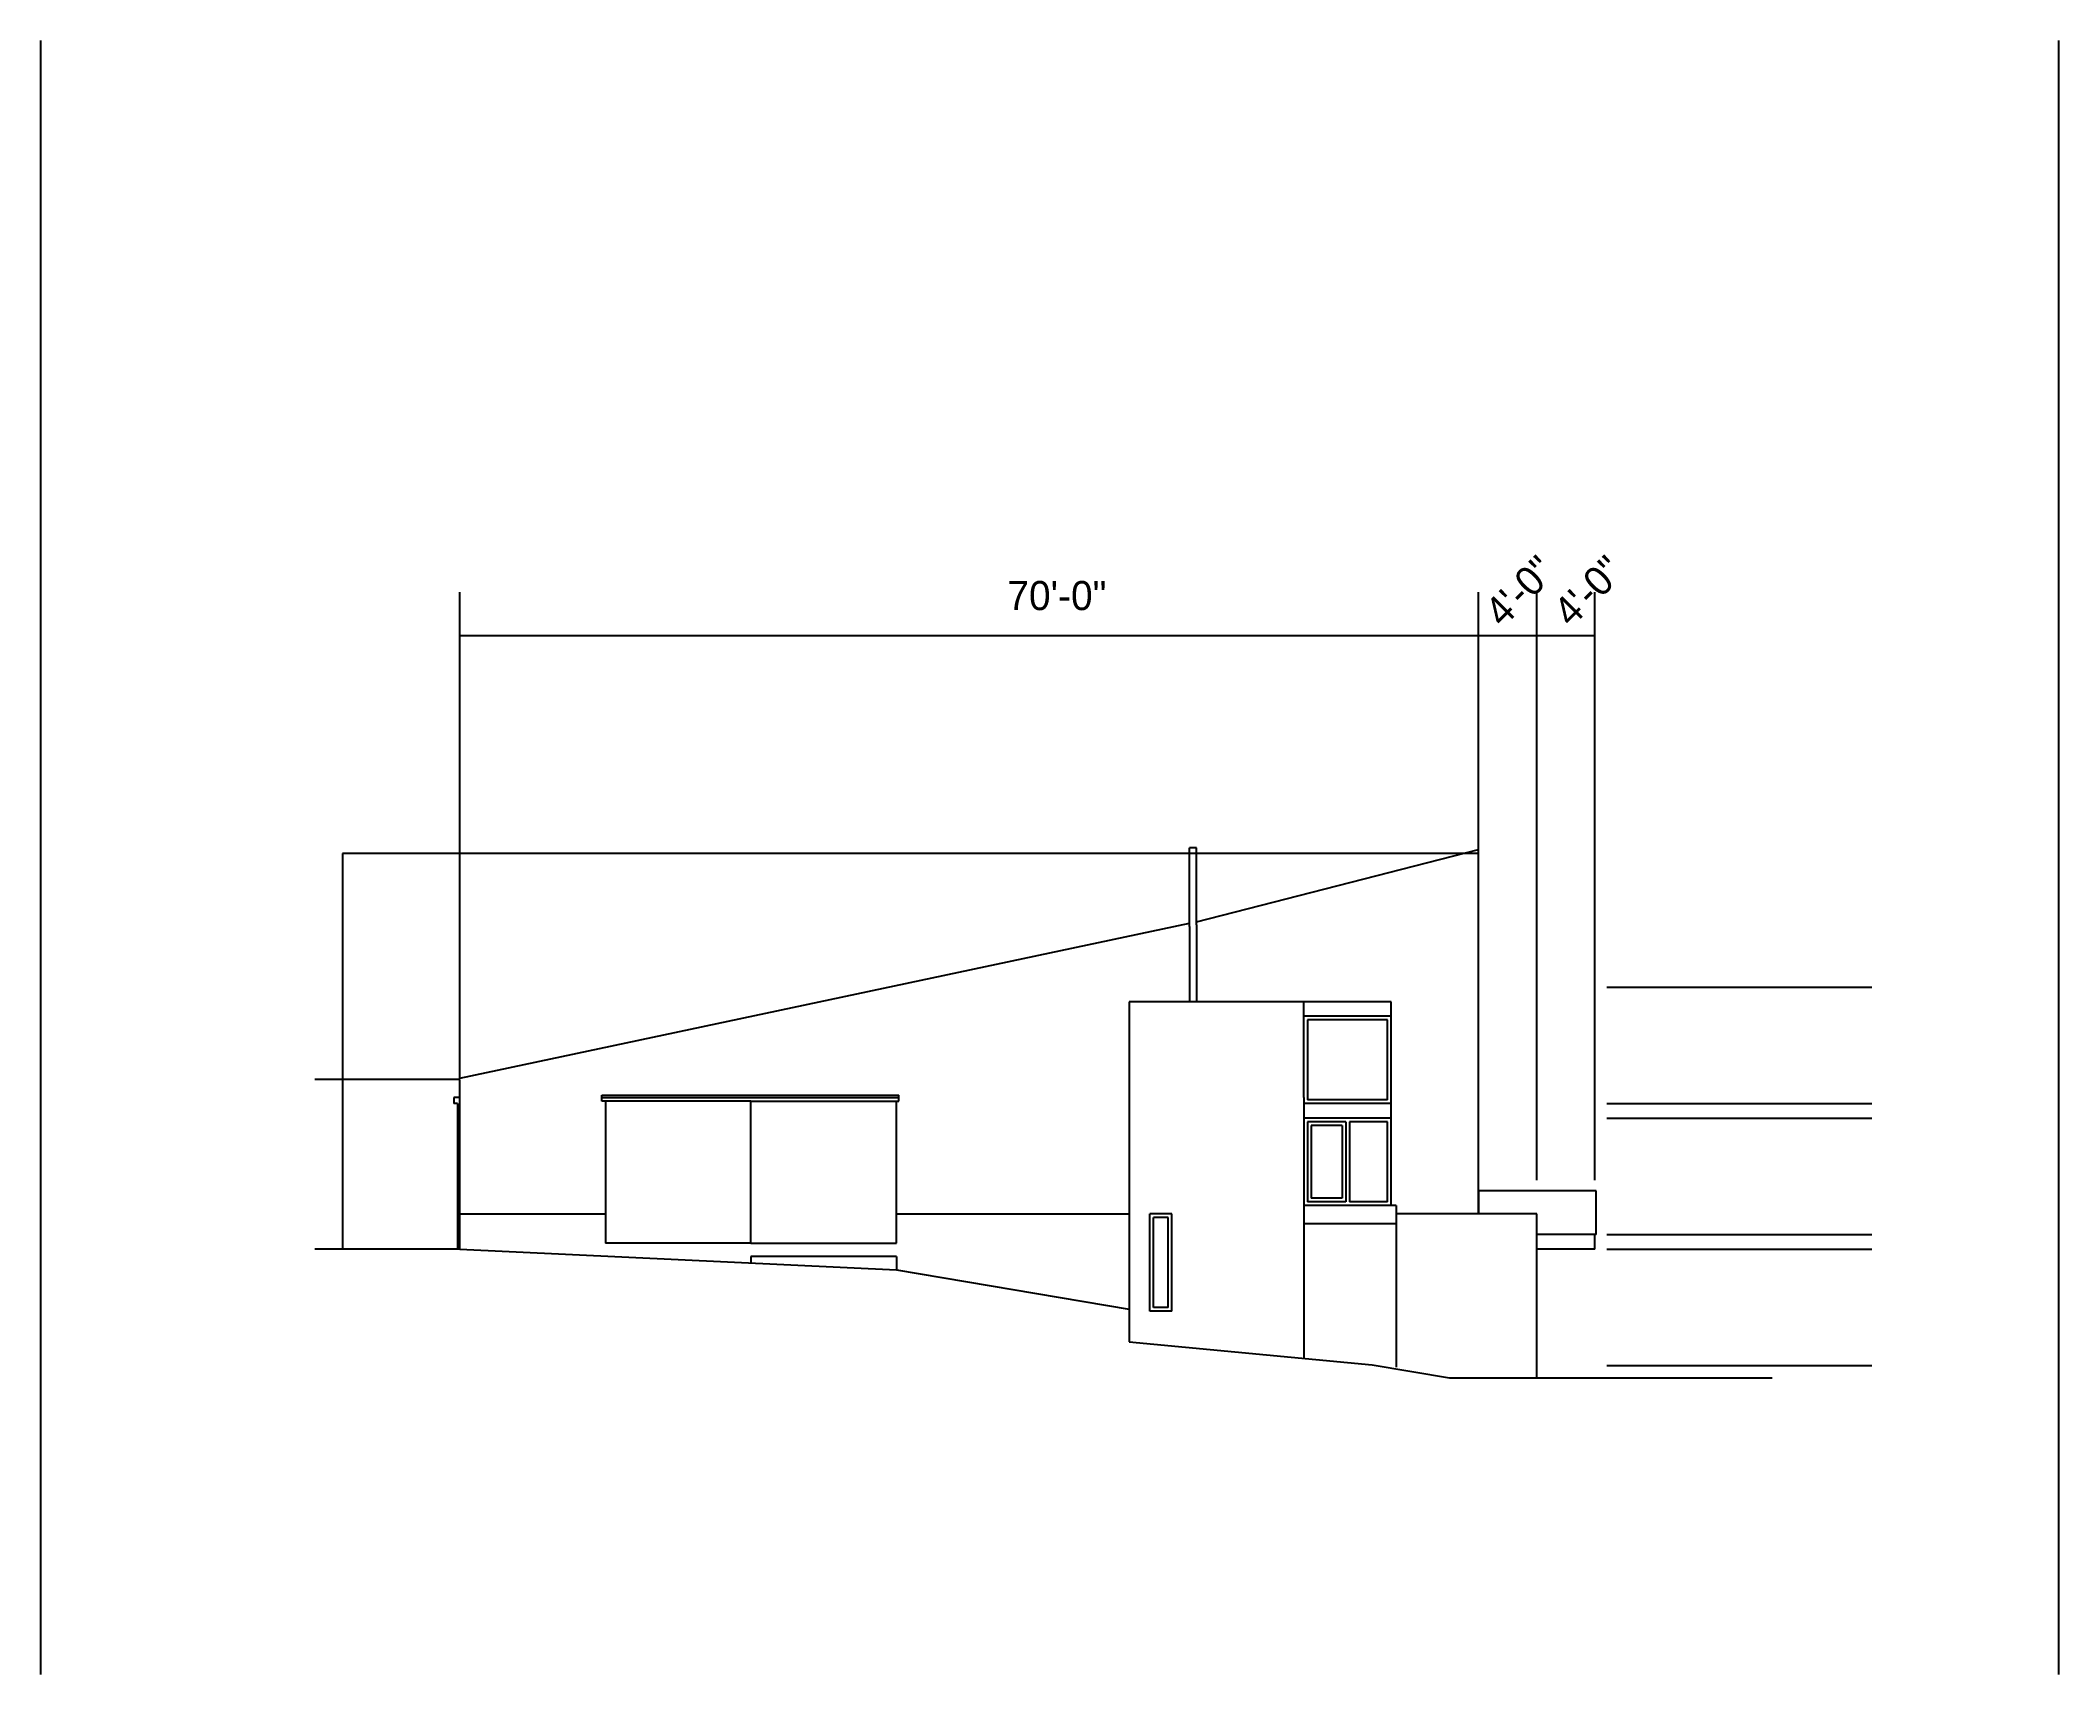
# Model space of a CAD drawing. Header units: inches. Extents: x -30960 to 5972, y 141 to 7569.
# Drawn here: x -16400 to -14735, y 3431 to 4778 of the extents above; entities that cross this region are included whole.
import ezdxf

# ---------------------------------------------------------------- set-up
doc = ezdxf.new("R2010")
doc.units = ezdxf.units.IN
doc.header["$LTSCALE"] = 0.5
doc.header["$MEASUREMENT"] = 0
for name, color, linetype in [('A-Elev-North', 7, 'Continuous'), ('A-Elev-South', 7, 'Continuous'), ('construction', 160, 'Continuous')]:
    doc.layers.add(name, color=color, linetype=linetype)

msp = doc.modelspace()

# ---------------------------------------------------------------- texts
at = {"layer": 'construction'}
for p in [(-15194, 4293), (-15137.4, 4293)]:
    msp.add_text('4\'-0"', height=24, rotation=45, dxfattribs=at).set_placement(p)
msp.add_text('70\'-0"', height=24, dxfattribs=at).set_placement((-15602.3, 4308.2))

# ---------------------------------------------------------------- linework, layer by layer
at = {"layer": 'A-Elev-North'}
for p, q in [((-15446.2, 4051.3), (-15213.7, 4110.9, 5147.6)), ((-16053.7, 3922.2), (-15452.2, 4050))]:
    msp.add_line(p, q, dxfattribs=at)
at = {"layer": 'A-Elev-North', "color": 252}
for p, q in [((-15326.2, 3883.2, 1562.9), (-15326.2, 3823.3, 17155.8)), ((-15323.2, 3886.2, 783.1), (-15323.2, 3820.3, 17935.6)), ((-15320.2, 3886.2, 783.1), (-15320.2, 3820.3, 17935.6))]:
    msp.add_line(p, q, dxfattribs=at)
at = {"layer": 'A-Elev-North', "color": 253}
for p, q in [((-15281.7, 3817.3), (-15281.7, 3802.3)), ((-15281.7, 3802.3), (-15281.7, 3684))]:
    msp.add_line(p, q, dxfattribs=at)
at = {"layer": 'A-Elev-South'}
for p, q in [((-16399.7, 4777.9), (-16399.7, 3430.5)), ((-14735.4, 4777.9), (-14735.4, 3430.5)), ((-16053.7, 3781.3, 5147.6), (-16053.7, 3921.3, 5147.6)), ((-16053.7, 3781.3, 5147.6), (-16053.7, 3921.3, 5147.6)), ((-15813.7, 3786.3), (-15813.7, 3903.2)), ((-15813.7, 3903.2), (-15693.7, 3903.2)), ((-15693.7, 3786.3), (-15693.7, 3903.2)), ((-15813.7, 3786.3, -5147.6), (-15693.7, 3786.3, -5147.6))]:
    msp.add_line(p, q, dxfattribs=at)
at = {"layer": 'A-Elev-South', "color": 7}
for p, q in [((-15452.2, 4047.3), (-15452.2, 4112.1)), ((-15446.2, 4112.1), (-15452.2, 4112.1)), ((-15446.2, 4048.6), (-15446.2, 4112.1)), ((-15213.7, 3829.3), (-15213.7, 4110.9)), ((-15116.7, 3829.3), (-15213.7, 3829.3)), ((-15116.7, 3793.3), (-15116.7, 3829.3)), ((-16053.7, 3781.2), (-15693.7, 3764.3)), ((-15165.7, 3675.3, 5147.6), (-15165.7, 3781.3, 5147.6)), ((-15117.7, 3781.3, 5147.6), (-15165.7, 3781.3, 5147.6)), ((-15117.7, 3781.3, 5147.6), (-15117.7, 3793.3)), ((-15693.7, 3764.3), (-15501.7, 3731.9, -6843)), ((-15501.7, 3704.9), (-15301.5, 3685.9, -7156.3)), ((-15301.5, 3685.9, -7156.3), (-15237.7, 3675.3, 5147.6)), ((-15237.7, 3675.3, 5147.6), (-15128, 3675.3, 5147.6)), ((-15128, 3675.3, 5147.6), (-14971.5, 3675.3))]:
    msp.add_line(p, q, dxfattribs=at)
at = {"layer": 'A-Elev-South', "color": 253}
for p, q in [((-15452.2, 4047.3), (-15452.2, 3985.3, -55275.7)), ((-15446.2, 4048.6), (-15446.2, 3985.3, -55196.8)), ((-15501.7, 3985.3), (-15501.7, 3704.9)), ((-15357.7, 3985.3), (-15501.7, 3985.3)), ((-15285.7, 3985.3), (-15357.7, 3985.3)), ((-15285.7, 3906.3, -31308.8), (-15285.7, 3985.3)), ((-15936.7, 3903.2), (-15936.7, 3908.2)), ((-15691.7, 3906.2), (-15936.7, 3906.2)), ((-15933.7, 3903.2), (-15936.7, 3903.2)), ((-15933.7, 3903.2), (-15933.7, 3786.3, -5147.6)), ((-15813.7, 3903.2), (-15933.7, 3903.2)), ((-15693.7, 3903.2), (-15691.7, 3903.2)), ((-15691.7, 3906.2), (-15691.7, 3908.2)), ((-15691.7, 3903.2), (-15691.7, 3906.2)), ((-15285.7, 3901.3), (-15357.7, 3901.3)), ((-15285.7, 3817.3, -18974), (-15285.7, 3906.3, -31308.8)), ((-15285.7, 3889.3), (-15357.7, 3889.3)), ((-15213.7, 3810.3, 3372.5), (-15213.7, 3829.3)), ((-15213.7, 3829.3), (-15213.7, 3810.3, -5147.6)), ((-15281.7, 3817.3, 18715.4), (-15357.7, 3817.3, 18715.4)), ((-16053.7, 3810.3, -5147.6), (-15933.7, 3810.3, -5147.6)), ((-15693.7, 3810.3, -5147.6), (-15501.7, 3810.3, -5147.6)), ((-15165.7, 3781.3, 5147.6), (-15165.7, 3810.3)), ((-15813.7, 3786.3), (-15933.7, 3786.3, -5147.6)), ((-15116.7, 3793.3, 5147.6), (-15165.7, 3793.3, 5147.6)), ((-15813.7, 3775.3), (-15813.7, 3769.9)), ((-15693.7, 3775.3), (-15813.7, 3775.3)), ((-15693.7, 3775.3), (-15693.7, 3764.3))]:
    msp.add_line(p, q, dxfattribs=at)
at = {"layer": 'A-Elev-South', "color": 2, "ltscale": 0.1}
for p, q in [((-15107.8, 3997.3, -10295.1), (-14889.3, 3997.3, -15442.7)), ((-15107.8, 3997.3, -10295.1), (-14889.3, 3997.3, -15442.7)), ((-15107.8, 3997.3, -10295.1), (-14889.3, 3997.3, -15442.7)), ((-15107.8, 3901.3, -10295.1), (-14889.3, 3901.3, -15442.7)), ((-15107.8, 3889.3, -10295.1), (-14889.3, 3889.3, -15442.7)), ((-15107.8, 3793.3, -10295.1), (-14889.3, 3793.3, -15442.7)), ((-15107.8, 3781.3, -10295.1), (-14889.3, 3781.3, -15442.7)), ((-15107.8, 3685.3, -10295.1), (-14889.3, 3685.3, -15442.7))]:
    msp.add_line(p, q, dxfattribs=at)
at = {"layer": 'A-Elev-South', "color": 252}
for p, q in [((-15357.7, 3906.3, -31308.8), (-15357.7, 3985.3)), ((-15285.7, 3973.3), (-15357.7, 3973.3)), ((-15354.7, 3970.3, 59791), (-15354.7, 3904.3, 1186.8)), ((-15288.7, 3970.3, 60978.9), (-15354.7, 3970.3, 60978.9)), ((-15288.7, 3904.3, 1186.8), (-15288.7, 3970.3, 59791)), ((-16058.7, 3906.3), (-16058.7, 3901.3)), ((-16053.7, 3906.3), (-16058.7, 3906.3)), ((-16058.7, 3906.3), (-16058.7, 3901.3)), ((-16053.7, 3906.3), (-16058.7, 3906.3)), ((-16055.7, 3901.3), (-16058.7, 3901.3)), ((-16055.7, 3901.3), (-16058.7, 3901.3)), ((-16055.7, 3901.3, 5147.6), (-16055.7, 3781.3)), ((-16055.7, 3901.3, 5147.6), (-16055.7, 3781.3)), ((-15357.7, 3906.3, -31308.8), (-15357.7, 3691.3)), ((-15288.7, 3904.3, -31308.8), (-15354.7, 3904.3, -31308.8)), ((-15323.2, 3886.2, -31278.8), (-15354.7, 3886.2, -31278.8)), ((-15354.7, 3886.2, 30), (-15354.7, 3820.3, -12593.4)), ((-15326.2, 3883.2, -31278.8), (-15351.7, 3883.2, -31278.8)), ((-15351.7, 3883.2, -543.9), (-15351.7, 3823.3, -12019.5)), ((-15288.7, 3886.2, -31278.8), (-15320.2, 3886.2, -31278.8)), ((-15288.7, 3820.3, -12593.4), (-15288.7, 3886.2, 30)), ((-15323.2, 3820.3, -15442.7), (-15354.7, 3820.3, -15442.7)), ((-15326.2, 3823.3, -15442.7), (-15351.7, 3823.3, -15442.7)), ((-15288.7, 3820.3, -15442.7), (-15320.2, 3820.3, -15442.7)), ((-15484.7, 3730.3, 18715.4), (-15484.7, 3810.3)), ((-15466.7, 3810.3, -606.2), (-15484.7, 3810.3, -606.2)), ((-15481.7, 3733.3, 18715.4), (-15481.7, 3807.3, -606.2)), ((-15469.7, 3807.3, -606.2), (-15481.7, 3807.3, -606.2)), ((-15469.7, 3733.3, 15793.3), (-15469.7, 3807.3, -2098.3)), ((-15466.7, 3730.3, 18715.4), (-15466.7, 3810.3)), ((-15281.7, 3802.3), (-15357.7, 3802.3)), ((-15165.7, 3810.3, -1342.8), (-15281.7, 3810.3, -6490.4)), ((-15466.7, 3730.3, 18715.4), (-15484.7, 3730.3, 18715.4)), ((-15469.7, 3733.3, 18715.4), (-15481.7, 3733.3, 18715.4))]:
    msp.add_line(p, q, dxfattribs=at)
at = {"layer": 'A-Elev-South', "color": 251}
msp.add_line((-15936.7, 3908.2), (-15691.7, 3908.2), dxfattribs=at)
at = {"layer": 'construction'}
for p, q in [((-16053.7, 3976.2), (-16053.7, 4323)), ((-16053.7, 3976.2), (-16053.7, 4323)), ((-15213.7, 4110.9), (-15213.7, 4323)), ((-15165.7, 3838.3, -4970.1), (-15165.7, 4323, -4970.1)), ((-15117.7, 3838.3, -4970.1), (-15117.7, 4323, -4970.1)), ((-16053.7, 4287.2), (-15117.7, 4287.2, -5425.8)), ((-16150.5, 4107.4, -9.6), (-16150.5, 3781.3, 5147.6)), ((-16150.5, 4107.4, -9.6), (-16150.5, 3781.3, 5147.6)), ((-15213.7, 4107.4), (-16150.5, 4107.4, -5147.6)), ((-16053.7, 3922.2), (-16053.7, 4001.4)), ((-16053.7, 3922.2), (-16053.7, 4001.4)), ((-16053.7, 3921.3, 5147.6), (-16173.4, 3921.3, 5147.6)), ((-16053.7, 3921.3, 5147.6), (-16173.4, 3921.3, 5147.6)), ((-16053.7, 3781.3, 5147.6), (-16173.4, 3781.3, 5147.6)), ((-16053.7, 3781.3, 5147.6), (-16173.4, 3781.3, 5147.6))]:
    msp.add_line(p, q, dxfattribs=at)

msp.set_redraw_order([(e.dxf.handle, doc.entitydb.next_handle()) for e in msp.query("TEXT MTEXT ATTDEF DIMENSION ARC_DIMENSION")])  # texts and dimensions are drawn at this point

doc.saveas('drawing.dxf')
